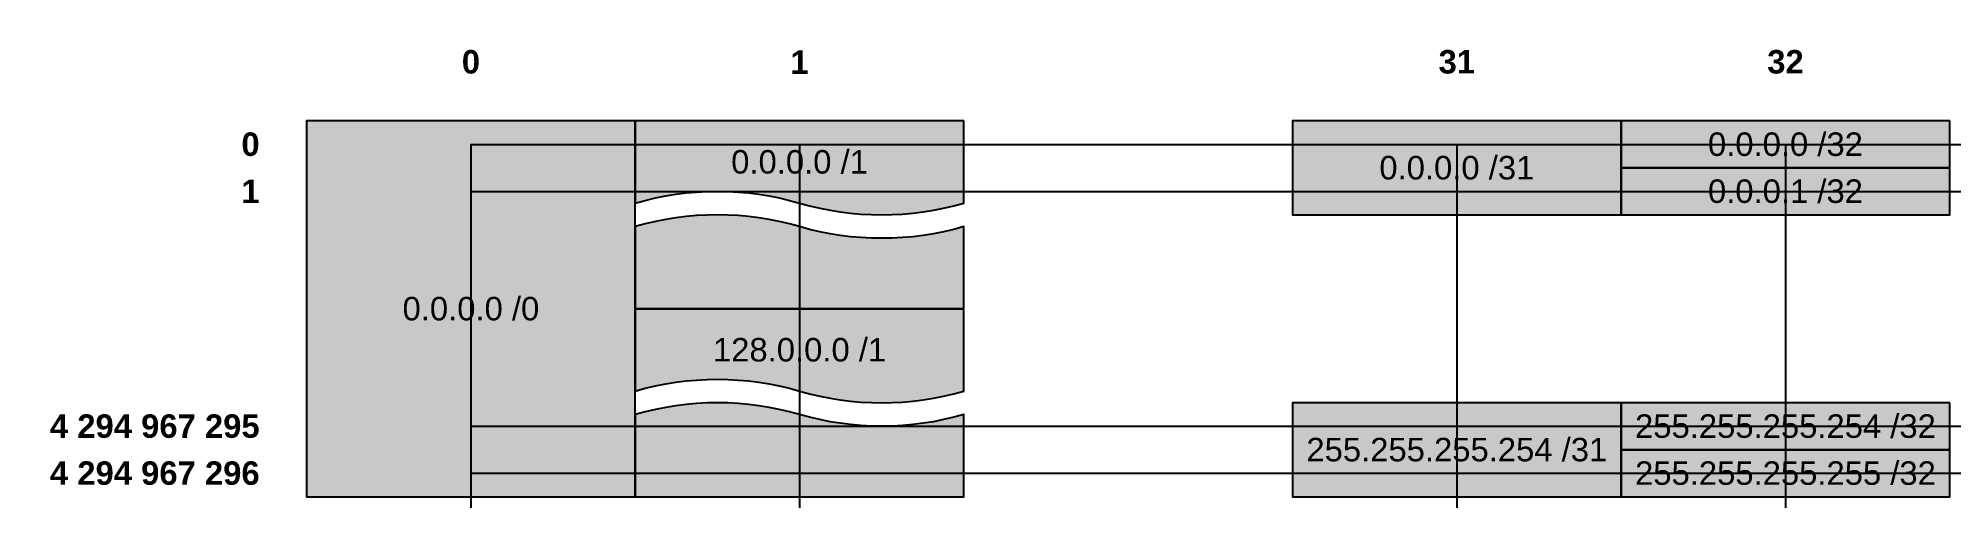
# Model space of a CAD drawing. Header units: millimetres. Extents: x 4074 to 7242, y 2955 to 5302.
# Drawn here: x 4074 to 4888, y 2955 to 3150 of the extents above; entities that cross this region are included whole.
import ezdxf

# ---------------------------------------------------------------- set-up
doc = ezdxf.new("R2010")
doc.units = ezdxf.units.MM
doc.styles.get("Standard").update_dxf_attribs({"font": 'arial.ttf'})

msp = doc.modelspace()

# ---------------------------------------------------------------- texts
at = {"char_height": 10, "bg_fill": 3, "box_fill_scale": 1.5, "bg_fill_color": 256, "bg_fill_transparency": 0}
for s, insert, attachment_point in [('{\\fArial|b1|i0|c204|p34;0}', (4258.467355204288, 3134.507883939525), 8), ('{\\fArial|b1|i0|c204|p34;1}', (4398.467355204288, 3134.507883939525), 8), ('{\\fArial|b1|i0|c204|p34;31}', (4678.467355204288, 3134.507883939525), 8), ('{\\fArial|b1|i0|c204|p34;32}', (4818.467355204288, 3134.507883939525), 8), ('{\\fArial|b1|i0|c204|p34;0}', (4168.467355204288, 3104.507883939525), 6), ('{\\fArial|b1|i0|c204|p34;4\\~294\\~967\\~295}', (4168.467355204288, 2984.507883939525), 6)]:
    msp.add_mtext(s, dxfattribs=dict(at, insert=insert, attachment_point=attachment_point))
at = {"char_height": 10, "attachment_point": 5}
for s, insert in [('0.0.0.0 /1', (4398.467355204288, 3097.007883939525)), ('0.0.0.0 /32', (4818.467355204288, 3104.507883939525)), ('0.0.0.0 /31', (4678.467355204288, 3094.507883939525)), ('0.0.0.1 /32', (4818.467355204288, 3084.507883939525)), ('0.0.0.0 /0', (4258.467355204288, 3034.507883939525)), ('128.0.0.0 /1', (4398.467355204288, 3017.007883939525)), ('255.255.255.254 /32', (4818.467355204288, 2984.507883939525)), ('255.255.255.254 /31', (4678.467355204288, 2974.507883939525)), ('255.255.255.255 /32', (4818.467355204288, 2964.507883939525))]:
    msp.add_mtext(s, dxfattribs=dict(at, insert=insert))

# ---------------------------------------------------------------- hatches: boundary and pattern name
at = {"transparency": 33554559}
h = msp.add_hatch(color=9, dxfattribs=at)
h.dxf.hatch_style = 1
h.paths.add_polyline_path([(4328.467355204288, 3114.507883939525), (4188.467355204288, 3114.507883939525), (4188.467355204288, 2954.507883939525), (4328.467355204288, 2954.507883939525)])
h = msp.add_hatch(color=9, dxfattribs=at)
h.dxf.hatch_style = 1
edge = h.paths.add_edge_path()
edge.add_line((4468.467355204288, 3114.507883939525), (4328.467355204288, 3114.507883939525))
edge.add_line((4328.467355204288, 3114.507883939525), (4328.467355204288, 3079.507883939525))
edge.add_arc((4363.467355204288, 2959.507883939525), 125, 73.73979529168798, 106.26020470831199, ccw=False)
edge.add_arc((4433.467355204288, 3199.507883939525), 125, 253.739795291688, 286.260204708312)
edge.add_line((4468.467355204288, 3079.507883939525), (4468.467355204288, 3114.507883939525))
h = msp.add_hatch(color=9, dxfattribs=at)
h.dxf.hatch_style = 1
h.paths.add_polyline_path([(4748.467355204288, 3114.507883939525), (4608.467355204288, 3114.507883939525), (4608.467355204288, 3074.507883939525), (4748.467355204288, 3074.507883939525)])
h = msp.add_hatch(color=9, dxfattribs=at)
h.dxf.hatch_style = 1
h.paths.add_polyline_path([(4888.467355204288, 3114.507883939525), (4748.467355204288, 3114.507883939525), (4748.467355204288, 3094.507883939525), (4888.467355204288, 3094.507883939525)])
h = msp.add_hatch(color=9, dxfattribs=at)
h.dxf.hatch_style = 1
h.paths.add_polyline_path([(4888.467355204288, 3094.507883939525), (4748.467355204288, 3094.507883939525), (4748.467355204288, 3074.507883939525), (4888.467355204288, 3074.507883939525)])
h = msp.add_hatch(color=9, dxfattribs=at)
h.dxf.hatch_style = 1
edge = h.paths.add_edge_path()
edge.add_line((4328.467355204288, 3034.507883939525), (4468.467355204288, 3034.507883939525))
edge.add_line((4468.467355204288, 3034.507883939525), (4468.467355204288, 3069.507883939525))
edge.add_arc((4433.467355204288, 3189.507883939525), 125, 253.73979529168798, 286.26020470831196, ccw=False)
edge.add_arc((4363.467355204288, 2949.507883939525), 125, 73.73979529168804, 106.2602047083119)
edge.add_line((4328.467355204288, 3069.507883939525), (4328.467355204288, 3034.507883939525))
h = msp.add_hatch(color=9, dxfattribs=at)
h.dxf.hatch_style = 1
edge = h.paths.add_edge_path()
edge.add_line((4468.467355204288, 3034.507883939525), (4328.467355204288, 3034.507883939525))
edge.add_line((4328.467355204288, 3034.507883939525), (4328.467355204288, 2999.507883939525))
edge.add_arc((4363.467355204288, 2879.507883939525), 125, 73.73979529168798, 106.26020470831199, ccw=False)
edge.add_arc((4433.467355204288, 3119.507883939525), 125, 253.739795291688, 286.260204708312)
edge.add_line((4468.467355204288, 2999.507883939525), (4468.467355204288, 3034.507883939525))
h = msp.add_hatch(color=9, dxfattribs=at)
h.dxf.hatch_style = 1
edge = h.paths.add_edge_path()
edge.add_line((4328.467355204288, 2954.507883939525), (4468.467355204288, 2954.507883939525))
edge.add_line((4468.467355204288, 2954.507883939525), (4468.467355204288, 2989.507883939525))
edge.add_arc((4433.467355204288, 3109.507883939525), 125, 253.73979529168798, 286.26020470831196, ccw=False)
edge.add_arc((4363.467355204288, 2869.507883939525), 125, 73.73979529168804, 106.2602047083119)
edge.add_line((4328.467355204288, 2989.507883939525), (4328.467355204288, 2954.507883939525))
h = msp.add_hatch(color=9, dxfattribs=at)
h.dxf.hatch_style = 1
h.paths.add_polyline_path([(4748.467355204288, 2994.507883939525), (4608.467355204288, 2994.507883939525), (4608.467355204288, 2954.507883939525), (4748.467355204288, 2954.507883939525)])
h = msp.add_hatch(color=9, dxfattribs=at)
h.dxf.hatch_style = 1
h.paths.add_polyline_path([(4888.467355204288, 2994.507883939525), (4748.467355204288, 2994.507883939525), (4748.467355204288, 2974.507883939525), (4888.467355204288, 2974.507883939525)])
h = msp.add_hatch(color=9, dxfattribs=at)
h.dxf.hatch_style = 1
h.paths.add_polyline_path([(4888.467355204288, 2974.507883939525), (4748.467355204288, 2974.507883939525), (4748.467355204288, 2954.507883939525), (4888.467355204288, 2954.507883939525)])

# ---------------------------------------------------------------- linework, layer by layer
at = {"color": 9}
for p, direction in [((4258.467355204288, 3104.507883939525), (0, -1)), ((4258.467355204288, 3104.507883939525), (1, 0)), ((4398.467355204288, 3104.507883939525), (0, -1)), ((4678.467355204288, 3104.507883939525), (0, -1)), ((4818.467355204288, 3104.507883939525), (0, -1)), ((4258.467355204288, 3084.507883939525), (1, 0)), ((4258.467355204288, 2984.507883939525), (1, 0)), ((4258.467355204288, 2964.507883939525), (1, 0))]:
    msp.add_ray(p, direction, dxfattribs=at)
for points in [[(4328.467355204288, 3114.507883939525), (4188.467355204288, 3114.507883939525), (4188.467355204288, 2954.507883939525), (4328.467355204288, 2954.507883939525)], [(4748.467355204288, 3114.507883939525), (4608.467355204288, 3114.507883939525), (4608.467355204288, 3074.507883939525), (4748.467355204288, 3074.507883939525)], [(4888.467355204288, 3114.507883939525), (4748.467355204288, 3114.507883939525), (4748.467355204288, 3094.507883939525), (4888.467355204288, 3094.507883939525)], [(4888.467355204288, 3094.507883939525), (4748.467355204288, 3094.507883939525), (4748.467355204288, 3074.507883939525), (4888.467355204288, 3074.507883939525)], [(4748.467355204288, 2994.507883939525), (4608.467355204288, 2994.507883939525), (4608.467355204288, 2954.507883939525), (4748.467355204288, 2954.507883939525)], [(4888.467355204288, 2994.507883939525), (4748.467355204288, 2994.507883939525), (4748.467355204288, 2974.507883939525), (4888.467355204288, 2974.507883939525)], [(4888.467355204288, 2974.507883939525), (4748.467355204288, 2974.507883939525), (4748.467355204288, 2954.507883939525), (4888.467355204288, 2954.507883939525)]]:
    msp.add_lwpolyline(points, close=True)
for points in [[(4468.467355204288, 3114.507883939525), (4328.467355204288, 3114.507883939525), (4328.467355204288, 3079.507883939525, -0.1428571428571428), (4398.467355204288, 3079.507883939525, 0.1428571428571428), (4468.467355204288, 3079.507883939525)], [(4328.467355204288, 3034.507883939525), (4468.467355204288, 3034.507883939525), (4468.467355204288, 3069.507883939525, -0.1428571428571428), (4398.467355204288, 3069.507883939525, 0.1428571428571428), (4328.467355204288, 3069.507883939525)], [(4468.467355204288, 3034.507883939525), (4328.467355204288, 3034.507883939525), (4328.467355204288, 2999.507883939525, -0.1428571428571428), (4398.467355204288, 2999.507883939525, 0.1428571428571428), (4468.467355204288, 2999.507883939525)], [(4328.467355204288, 2954.507883939525), (4468.467355204288, 2954.507883939525), (4468.467355204288, 2989.507883939525, -0.1428571428571428), (4398.467355204288, 2989.507883939525, 0.1428571428571428), (4328.467355204288, 2989.507883939525)]]:
    msp.add_lwpolyline(points, format="xyb", close=True)

msp.set_redraw_order([(e.dxf.handle, doc.entitydb.next_handle()) for e in msp.query("TEXT MTEXT ATTDEF DIMENSION ARC_DIMENSION")])  # texts and dimensions are drawn at this point

# ---------------------------------------------------------------- next in the draw order: texts
at = {"char_height": 10, "attachment_point": 6, "bg_fill": 3, "box_fill_scale": 1.5, "bg_fill_color": 256, "bg_fill_transparency": 0}
for s, insert in [('{\\fArial|b1|i0|c204|p34;1}', (4168.467355204288, 3084.507883939525)), ('{\\fArial|b1|i0|c204|p34;4\\~294\\~967\\~296}', (4168.467355204288, 2964.507883939525))]:
    msp.add_mtext(s, dxfattribs=dict(at, insert=insert))

doc.saveas('drawing.dxf')
